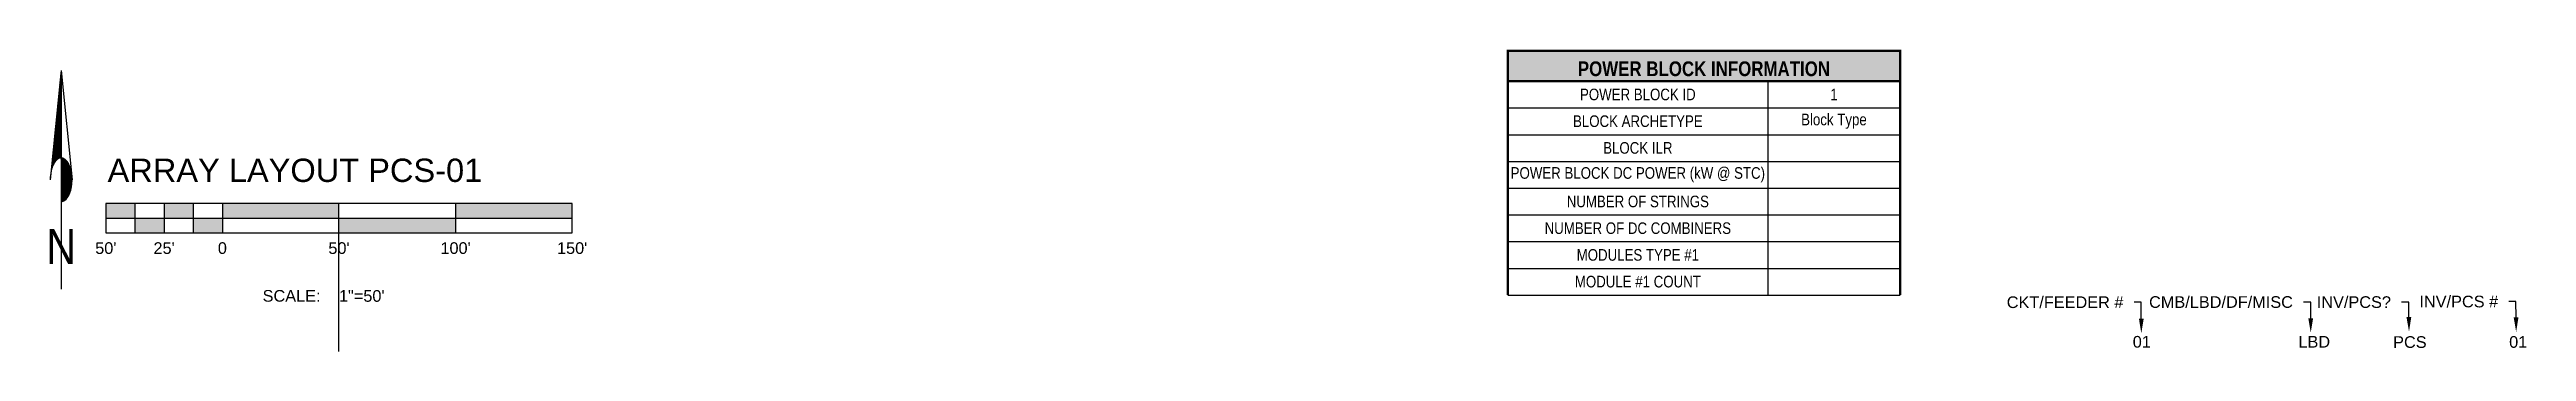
# Model space of a CAD drawing. Header units: feet. Extents: x -4 to 11692, y -2102 to 2621.
# Drawn here: x 7769 to 11692, y -2102 to -1624 of the extents above; entities that cross this region are included whole.
import ezdxf
from ezdxf import colors
from ezdxf.entities.mleader import LeaderData, LeaderLine
from ezdxf.enums import TextEntityAlignment as Align
from ezdxf.math import Vec2, Vec3

# ---------------------------------------------------------------- set-up
doc = ezdxf.new("R2010")
doc.units = ezdxf.units.FT
doc.header["$MEASUREMENT"] = 0
doc.layers.add('G-ANNO-TEXT', color=1, linetype='Continuous')
doc.layers.add('G-ANNO-TEXT @ 1', color=1, linetype='Continuous')
doc.layers.add('G-NPLT', color=67, linetype='Continuous', plot=False)
doc.styles.add('NEI-A', font='arial.ttf')

msp = doc.modelspace()

# ---------------------------------------------------------------- texts
at = {"layer": 'G-NPLT', "char_height": 18.47, "attachment_point": 4, "style": 'NEI-A'}
for s, width, insert in [('01', 24.143, (11068.6, -2086.6)), ('LBD', 53.078, (11331, -2086.4)), ('PCS', 24.143, (11481, -2087)), ('01', 53.078, (11664.8, -2086.8))]:
    msp.add_mtext_dynamic_manual_height_columns(s, width=width, gutter_width=101, heights=[0], dxfattribs=dict(at, insert=insert))

# ---------------------------------------------------------------- blocks, each defined once
blk = doc.blocks.new('TITLE NAME W_O SCALE')
at = {"style": 'NEI-A'}
blk.add_attdef('TITLE_NAME_001', (-0.03, 0.263), '', height=0.25, dxfattribs=at)
for tag, p in [('SCALE:', (0, 0)), ('1"_=_', (0.561, 0.002))]:
    blk.add_attdef(tag, text='', height=0.109, dxfattribs=at).set_placement(p, align=Align.BOTTOM_LEFT)
blk = doc.blocks.new('SUB_BLOCK-SCALE_1')
h = blk.add_hatch(color=256)
h.dxf.hatch_style = 1
h.paths.add_polyline_path([(-2, 0.125), (-2, 0), (-1.75, 0), (-1.75, 0.125)])
h.paths.add_polyline_path([(-1.75, 0), (-1.75, -0.125), (-1.5, -0.125), (-1.5, 0)])
h.paths.add_polyline_path([(-1.25, 0.125), (-1.5, 0.125), (-1.5, 0), (-1.25, 0)])
h.paths.add_polyline_path([(-1.25, 0), (-1.25, -0.125), (-1, -0.125), (-1, 0)])
h.paths.add_polyline_path([(0, 0), (0, 0.125), (-1, 0.125), (-1, 0)])
h.paths.add_polyline_path([(1, -0.125), (1, 0), (0, 0), (0, -0.125)])
h.paths.add_polyline_path([(1, 0.125), (1, 0), (2, 0), (2, 0.125)])
for p, q in [((-2, 0), (2, 0)), ((-1.75, 0.125), (-1.75, -0.125)), ((-1.5, 0.125), (-1.5, -0.125)), ((-1.25, 0.125), (-1.25, -0.125)), ((-1, 0.125), (-1, -0.125)), ((0, -0.125), (0, 0.125))]:
    blk.add_line(p, q)
at = {"color": 0, "linetype": 'ByBlock', "lineweight": -2}
blk.add_line((1, 0.125), (1, -0.125), dxfattribs=at)
blk.add_lwpolyline([(-2, 0.125), (-2, -0.125), (2, -0.125), (2, 0.125)], close=True, dxfattribs=at)
at = {"insert": (-0.655, -0.667), "char_height": 0.1, "width": 0.4822, "attachment_point": 4, "style": 'NEI-A'}
blk.add_mtext('SCALE:', dxfattribs=at)
at = {"linetype": 'ByBlock', "lineweight": -2, "style": 'NEI-A', "flags": 8}
for tag, p in [('#1', (-2, -0.257)), ('#2', (-1.5, -0.257)), ('#3', (-1, -0.257)), ('#4', (0, -0.257)), ('#5', (1, -0.257)), ('#6', (2, -0.257))]:
    blk.add_attdef(tag, text='', height=0.1, dxfattribs=at).set_placement(p, align=Align.MIDDLE_CENTER)
blk.add_attdef('SCALE', text='', height=0.1, dxfattribs=at).set_placement((0, -0.667), align=Align.MIDDLE_LEFT)
blk = doc.blocks.new('*U28')
ref = blk.add_blockref('SUB_BLOCK-SCALE_1', (0, 0))
ref.add_attrib('#1', "50'", dxfattribs={"linetype": 'ByBlock', "lineweight": -2, "height": 0.1, "style": 'NEI-A', "flags": 8}).set_placement((-2, -0.257), align=Align.MIDDLE)
ref.add_attrib('#2', "25'", dxfattribs={"linetype": 'ByBlock', "lineweight": -2, "height": 0.1, "style": 'NEI-A', "flags": 8}).set_placement((-1.5, -0.257), align=Align.MIDDLE)
ref.add_attrib('#3', '0', dxfattribs={"linetype": 'ByBlock', "lineweight": -2, "height": 0.1, "style": 'NEI-A', "flags": 8}).set_placement((-1, -0.257), align=Align.MIDDLE)
ref.add_attrib('#4', "50'", dxfattribs={"linetype": 'ByBlock', "lineweight": -2, "height": 0.1, "style": 'NEI-A', "flags": 8}).set_placement((0, -0.257), align=Align.MIDDLE)
ref.add_attrib('#5', "100'", dxfattribs={"linetype": 'ByBlock', "lineweight": -2, "height": 0.1, "style": 'NEI-A', "flags": 8}).set_placement((1, -0.257), align=Align.MIDDLE)
ref.add_attrib('#6', "150'", dxfattribs={"linetype": 'ByBlock', "lineweight": -2, "height": 0.1, "style": 'NEI-A', "flags": 8}).set_placement((2, -0.257), align=Align.MIDDLE)
ref.add_attrib('SCALE', '1"=50\'', dxfattribs={"linetype": 'ByBlock', "lineweight": -2, "height": 0.1, "style": 'NEI-A', "flags": 8}).set_placement((0, -0.667), align=Align.MIDDLE_LEFT)
blk = doc.blocks.new('NORTH ARROW VERTICAL')
h = blk.add_hatch()
h.set_pattern_fill('ANSI31', color=0, scale=0.01, style=0)
h.paths.add_polyline_path([(-0.0288, 0.337, -0.067391), (-0.0221, 0.3565, -0.104279), (-0.0106, 0.371, -0.174286), (0, 0.3748), (0, 0.625)])
h.paths.add_polyline_path([(0.0312, 0.3125), (0.0288, 0.337, 0.067391), (0.0221, 0.3565, 0.104279), (0.0106, 0.371, 0.174286), (0, 0.3748), (0, 0.2502, 0.174286), (0.0106, 0.254, 0.104279), (0.0221, 0.2685, 0.065115), (0.0287, 0.2873, 0.051264)])
at = {"color": 0}
for p, q in [((0, 0.625), (-0.0312, 0.3125)), ((0, 0.625), (0.0312, 0.3125)), ((0, 0.625), (0, 0.3748)), ((0, 0.3748), (0, 0.2502)), ((0, 0.2502), (0, 0))]:
    blk.add_line(p, q, dxfattribs=at)
for points in [[(0, 0.3748, 0.174286), (-0.0106, 0.371, 0.104279), (-0.0221, 0.3565, 0.065115), (-0.0287, 0.3377, 0.051264), (-0.0312, 0.3125, 0.051264)], [(0.0312, 0.3125, 0.051264), (0.0287, 0.3377, 0.065115), (0.0221, 0.3565, 0.104279), (0.0106, 0.371, 0.174286), (0, 0.3748, 0.174286)], [(0, 0.2502, 0.174286), (0.0106, 0.254, 0.104279), (0.0221, 0.2685, 0.065115), (0.0287, 0.2873, 0.051264), (0.0312, 0.3125, 0.051264)]]:
    blk.add_lwpolyline(points, format="xyb", dxfattribs=at)
at = {"color": 0, "style": 'NEI-A', "width": 0.85}
blk.add_text('N', height=0.1, dxfattribs=at).set_placement((0, 0.122), align=Align.MIDDLE)
blk = doc.blocks.new('*A27')
at = {"layer": 'G-NPLT', "color": 7, "linetype": 'Continuous', "ltscale": 0.083333, "const_width": 0.0208}
for points in [[(3.365, -2.094), (3.365, 0), (0, 0), (0, -2.094)], [(0, -0.26), (3.365, -0.26)]]:
    blk.add_lwpolyline(points, dxfattribs=at)
at = {"layer": 'G-NPLT', "color": 7, "linetype": 'Continuous', "ltscale": 0.083333}
for points in [[(2.229, -0.26), (2.229, -2.094)], [(0, -0.49), (3.365, -0.49)], [(0, -0.719), (3.365, -0.719)], [(0, -0.948), (3.365, -0.948)], [(0, -1.177), (3.365, -1.177)], [(0, -1.406), (3.365, -1.406)], [(0, -1.635), (3.365, -1.635)], [(0, -1.865), (3.365, -1.865)], [(0, -2.094), (3.365, -2.094)]]:
    blk.add_lwpolyline(points, dxfattribs=at)
at = {"layer": 'G-NPLT', "color": 254, "true_color": 0xd9d9d9}
blk.add_solid([(0, 0), (3.365, 0), (0, -0.26), (3.365, -0.26)], dxfattribs=at)
at = {"layer": 'G-NPLT', "color": 7, "style": 'NEI-A'}
for s, insert, char_height, attachment_point in [('\\fArial Narrow|b1|i0|c0|p34;POWER BLOCK INFORMATION', (1.682, -0.219), 0.12639, 8), ('\\fArial Narrow|b0|i0|c0|p34;POWER BLOCK ID', (1.115, -0.375), 0.09931, 5), ('\\fArial Narrow|b0|i0|c0|p34;1', (2.797, -0.375), 0.09931, 5), ('\\fArial Narrow|b0|i0|c0|p34;BLOCK ARCHETYPE', (1.115, -0.604), 0.09931, 5), ('\\fArial Narrow|b0|i0|c0|p34;Block Type ', (2.797, -0.604), 0.09931, 5), ('\\fArial Narrow|b0|i0|c0|p34;BLOCK ILR', (1.115, -0.833), 0.09931, 5), ('\\fArial Narrow|b0|i0|c0|p34;POWER BLOCK DC POWER (kW @ STC)', (1.115, -1.062), 0.09931, 5), ('\\fArial Narrow|b0|i0|c0|p34;NUMBER OF STRINGS', (1.115, -1.292), 0.09931, 5), ('\\fArial Narrow|b0|i0|c0|p34;NUMBER OF DC COMBINERS', (1.115, -1.521), 0.09931, 5), ('\\fArial Narrow|b0|i0|c0|p34;MODULES TYPE #1', (1.115, -1.75), 0.09931, 5), ('\\fArial Narrow|b0|i0|c0|p34;MODULE #1 COUNT', (1.115, -1.979), 0.09931, 5)]:
    blk.add_mtext(s, dxfattribs=dict(at, insert=insert, char_height=char_height, attachment_point=attachment_point))

# ---------------------------------------------------------------- linework, layer by layer
at = {"layer": 'G-NPLT'}
msp.add_lwpolyline([(8227.4, -2101.7), (8227.4, -1913.8)], dxfattribs=at)

# ---------------------------------------------------------------- block references
at = {"xscale": 184.6613526029377, "yscale": 184.6613526029377, "zscale": 184.6613526029377}
msp.add_blockref('*A27', (10078.8, -1625.9), dxfattribs=at)
at = {"layer": 'G-ANNO-TEXT'}
for name, p, xscale, yscale, zscale in [('NORTH ARROW VERTICAL', (7787.3, -2003.1), 553.984057808813, 553.984057808813, 553.984057808813), ('*U28', (8227.4, -1890.7), 184.6613526029377, 184.6613526029377, 184.6613526029377)]:
    msp.add_blockref(name, p, dxfattribs=dict(at, xscale=xscale, yscale=yscale, zscale=zscale))
at = {"layer": 'G-ANNO-TEXT @ 1'}
ref = msp.add_blockref('TITLE NAME W_O SCALE', (7692.9, -1743.3), dxfattribs=dict(at, xscale=184.6613526029377, yscale=184.6613526029377, zscale=184.6613526029377))
ref.add_attrib('TITLE_NAME_001', 'ARRAY LAYOUT PCS-01', (7860.9, -1833.5), dxfattribs={"layer": '0', "height": 36.932, "style": 'NEI-A'})

msp.set_redraw_order([(e.dxf.handle, doc.entitydb.next_handle()) for e in msp.query("TEXT MTEXT ATTDEF DIMENSION ARC_DIMENSION")])  # texts and dimensions are drawn at this point

# ---------------------------------------------------------------- leaders
at = {"layer": 'G-NPLT'}
ml = msp.add_multileader_mtext('Standard', dxfattribs=at)
ml.set_content('CKT/FEEDER #', color=256, style='NEI-A')
ml.set_leader_properties()
ml.build(insert=Vec2(0, 0))
ml.multileader.update_dxf_attribs({"dogleg_length": 0.0625, "arrow_head_size": 23.1})
ctx = ml.context
ctx.base_point, ctx.char_height, ctx.arrow_head_size, ctx.landing_gap_size, ctx.plane_origin = Vec3(10854, -2024), 18.466, 23.1, 16.6, Vec3(11150.3, -2014.4)
ctx.text_align_type = 2
notes = []
notes.append((ctx, [(0, (1, 1, 0), (11082.1, -2024), (-1, 0), 11.5, [(0, [(11082.2, -2072.9)], 0, [])])]))
ctx.mtext.insert, ctx.mtext.width, ctx.mtext.alignment, ctx.mtext.flow_direction = Vec3(11053.9, -2014.6), 184.661, 3, 5
ml = msp.add_multileader_mtext('Standard', dxfattribs=at)
ml.set_content('CMB/LBD/DF/MISC', color=256, style='NEI-A')
ml.set_leader_properties()
ml.build(insert=Vec2(0, 0))
ml.multileader.update_dxf_attribs({"dogleg_length": 0.0625, "arrow_head_size": 23.1})
ctx = ml.context
ctx.base_point, ctx.char_height, ctx.arrow_head_size, ctx.landing_gap_size, ctx.plane_origin = Vec3(11080.1, -2023.7), 18.466, 23.1, 16.6, Vec3(11401.9, -2014.1)
ctx.text_align_type = 2
notes.append((ctx, [(0, (1, 1, 0), (11350.5, -2023.7), (-1, 0), 11.5, [(0, [(11350.5, -2072.2)], 0, [])])]))
ctx.mtext.insert, ctx.mtext.width, ctx.mtext.alignment, ctx.mtext.flow_direction = Vec3(11322.3, -2014.3), 184.661, 3, 5
ml = msp.add_multileader_mtext('Standard', dxfattribs=at)
ml.set_content('INV/PCS?', color=256, style='NEI-A')
ml.set_leader_properties()
ml.build(insert=Vec2(0, 0))
ml.multileader.update_dxf_attribs({"dogleg_length": 0.0625, "arrow_head_size": 23.1})
ctx = ml.context
ctx.base_point, ctx.char_height, ctx.arrow_head_size, ctx.landing_gap_size, ctx.plane_origin = Vec3(11347.1, -2023.8), 18.47, 23.1, 16.6, Vec3(11573.9, -2014.2)
ctx.text_align_type = 2
notes.append((ctx, [(0, (1, 1, 0), (11505.7, -2023.8), (-1, 0), 11.5, [(0, [(11506.2, -2070.4)], 0, [])])]))
ctx.mtext.insert, ctx.mtext.width, ctx.mtext.alignment, ctx.mtext.flow_direction = Vec3(11477.6, -2014.4), 116.448, 3, 5
ml = msp.add_multileader_mtext('Standard', dxfattribs=at)
ml.set_content('INV/PCS #', color=256, style='NEI-A')
ml.set_leader_properties()
ml.build(insert=Vec2(0, 0))
ml.multileader.update_dxf_attribs({"dogleg_length": 0.0625, "arrow_head_size": 23.1})
ctx = ml.context
ctx.base_point, ctx.char_height, ctx.arrow_head_size, ctx.landing_gap_size, ctx.plane_origin = Vec3(11508.8, -2022.9), 18.47, 23.1, 16.6, Vec3(11741.6, -2013.3)
ctx.text_align_type = 2
notes.append((ctx, [(0, (1, 1, 0), (11675.6, -2022.9), (-1, 0), 11.5, [(0, [(11675.9, -2070.8)], 0, [])])]))
ctx.mtext.insert, ctx.mtext.width, ctx.mtext.alignment, ctx.mtext.flow_direction = Vec3(11647.4, -2013.5), 184.661, 3, 5
for ctx, leaders in notes:
    for number, flags, end, landing, length, lines in leaders:
        leader = LeaderData()
        leader.index, (leader.has_last_leader_line, leader.has_dogleg_vector, leader.attachment_direction) = number, flags
        leader.last_leader_point, leader.dogleg_vector, leader.dogleg_length = Vec3(end), Vec3(landing), length
        for number, points, colour, breaks in lines:
            line = LeaderLine()
            line.index, line.vertices, line.color, line.breaks = number, Vec3.list(points), colors.encode_raw_color(colour), breaks
            leader.lines.append(line)
        ctx.leaders.append(leader)

doc.saveas('drawing.dxf')
